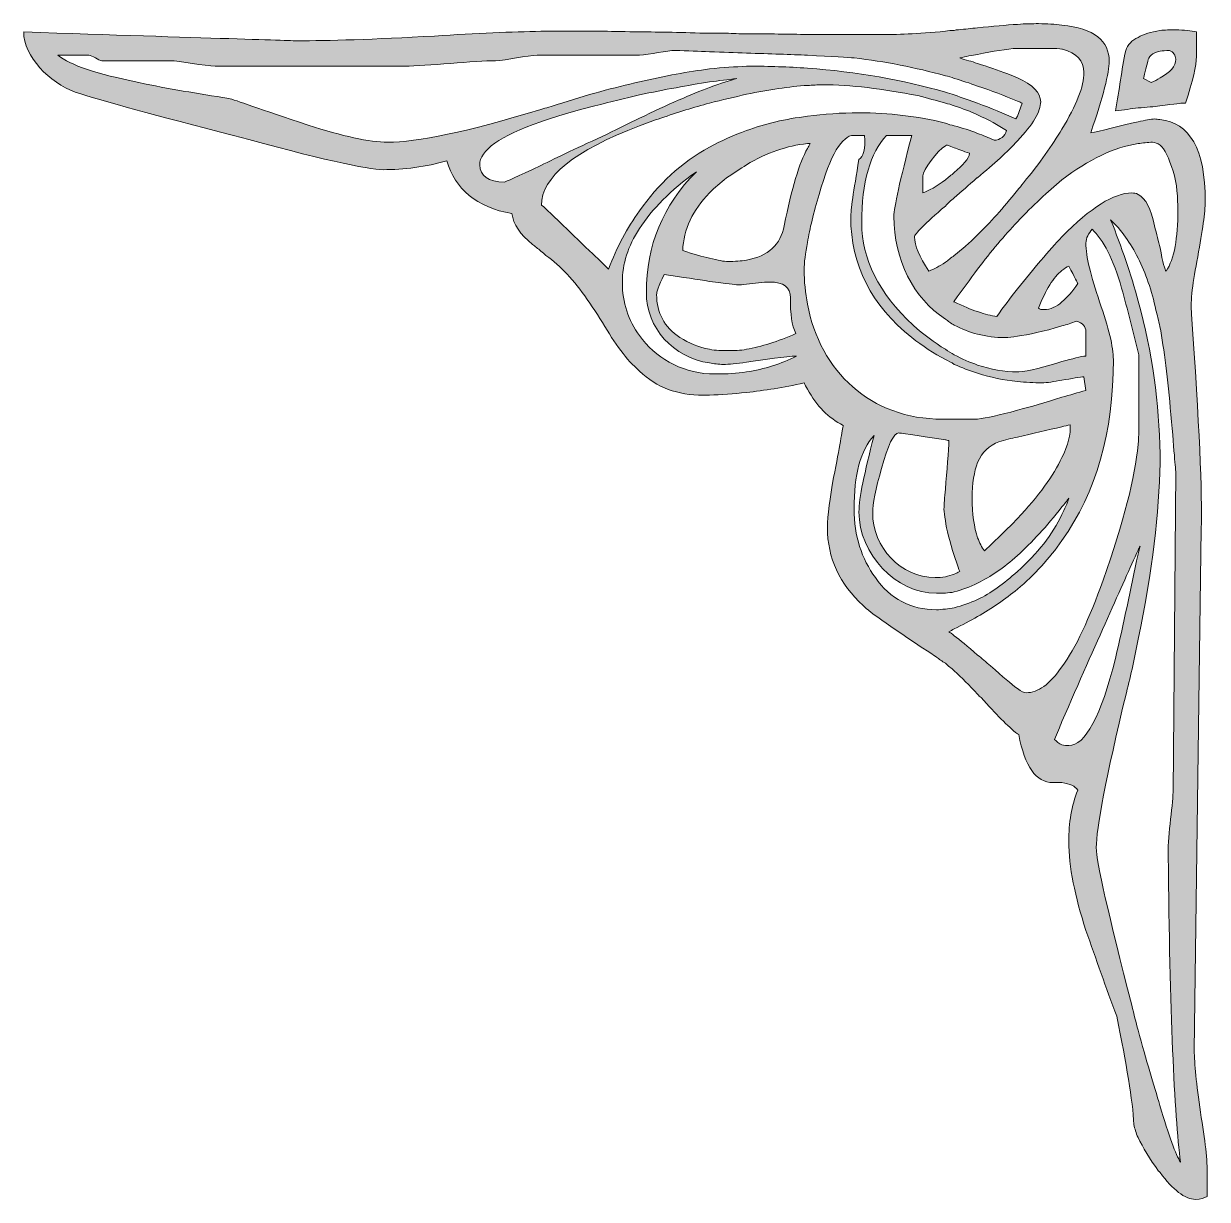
# Model space of a CAD drawing. Header units: inches. Extents: x -155 to 750, y -29 to 870.
import ezdxf

# ---------------------------------------------------------------- set-up
doc = ezdxf.new("R2010")
doc.units = ezdxf.units.IN
doc.header["$MEASUREMENT"] = 0
doc.layers.add('图层 1', color=7, linetype='Continuous')

# ---------------------------------------------------------------- blocks, each defined once
blk = doc.blocks.new('block 2')
at = {"layer": '图层 1', "true_color": 0xffffff}
h = blk.add_hatch(color=7, dxfattribs=at)
h.dxf.hatch_style = 2
edge = h.paths.add_edge_path()
edge.add_spline(control_points=[(744.6, 37.61), (741.45, 59.1), (739.89, 75.35), (739.89, 84.78), (739.89, 84.78), (745.13, 483.66), (745.13, 483.66), (746.17, 509.87), (743.56, 564.39), (737.79, 647.73), (736.75, 658.21), (738.84, 672.36), (742.51, 691.75), (746.17, 711.67), (748.28, 725.82), (748.28, 734.21), (748.28, 774.05), (736.21, 794.49), (713.67, 796.59), (712.1, 796.59), (711.06, 797.11), (709.48, 797.11), (706.86, 797.11), (702.14, 796.06), (696.91, 795.01), (683.8, 792.39), (667.02, 787.15), (660.74, 786.62), (670.18, 813.88), (674.89, 832.75), (674.89, 841.14), (674.89, 856.86), (663.36, 866.3), (638.73, 868.92), (633.48, 869.44), (627.2, 869.97), (620.91, 869.97), (616.19, 869.97), (610.95, 869.97), (604.65, 869.44), (596.27, 868.92), (585.78, 867.87), (574.26, 866.82), (569.55, 866.3), (564.82, 865.78), (559.57, 865.25), (558.53, 865.25), (557.48, 865.25), (556.42, 864.72), (554.34, 864.72), (551.72, 864.72), (549.61, 864.2), (528.12, 862.11), (511.88, 861.58), (499.83, 861.58), (485.15, 861.58), (466.8, 861.58), (444.26, 861.58), (430.12, 862.11), (414.39, 862.11), (397.61, 862.11), (392.37, 862.11), (387.12, 862.63), (381.88, 862.63), (377.7, 862.63), (373.5, 862.63), (369.31, 862.63), (349.39, 863.15), (331.05, 863.67), (315.85, 863.67), (295.4, 864.2), (279.15, 864.2), (266.05, 864.2), (258.71, 864.2), (249.81, 864.2), (240.36, 864.2), (218.87, 863.67), (191.62, 862.63), (159.12, 860.53), (112.47, 857.91), (77.35, 856.86), (54.28, 856.86), (54.28, 856.86), (-15.43, 858.96), (-154.85, 863.67), (-154.85, 844.8), (-134.93, 824.89), (-115.53, 817.55), (-94.04, 810.74), (-53.69, 799.73), (5.54, 784.53), (70, 766.71), (108.28, 758.32), (119.81, 758.32), (135.53, 758.32), (152.83, 760.42), (168.56, 765.14), (174.85, 743.64), (191.09, 729.49), (218.35, 724.77), (219.39, 716.39), (224.64, 709.05), (234.08, 701.19), (236.17, 699.61), (238.27, 698.04), (240.36, 695.95), (245.61, 691.75), (251.36, 687.56), (256.62, 682.32), (267.1, 672.36), (277.06, 658.21), (287.54, 641.44), (296.97, 625.19), (305.88, 613.13), (315.85, 604.21), (329.46, 591.64), (344.67, 585.88), (364.58, 585.88), (366.17, 585.88), (367.73, 585.88), (369.31, 585.88), (378.22, 586.4), (387.64, 586.92), (397.6, 587.97), (411.24, 589.54), (425.92, 591.64), (441.65, 595.31), (442.17, 593.73), (443.21, 592.16), (444.26, 590.59), (451.08, 577.49), (460.5, 568.57), (471.52, 562.81), (470.99, 559.66), (468.9, 546.56), (464.17, 522.97), (461.56, 507.25), (459.45, 494.15), (459.45, 484.71), (459.45, 461.12), (468.9, 441.73), (486.71, 424.96), (491.43, 420.24), (510.3, 407.13), (542.8, 385.64), (544.89, 384.07), (547, 382.5), (549.61, 380.93), (551.72, 378.83), (554.34, 377.26), (556.42, 375.16), (562.2, 369.92), (567.95, 364.15), (574.26, 357.34), (575.3, 356.29), (575.82, 355.25), (576.87, 354.72), (588.4, 342.14), (597.31, 332.71), (604.65, 326.94), (605.18, 326.94), (605.18, 326.41), (605.7, 326.41), (610.42, 301.78), (618.81, 289.72), (631.9, 289.72), (634.54, 289.72), (637.15, 289.72), (638.73, 289.72), (645.02, 288.68), (648.67, 287.1), (650.79, 283.96), (646.07, 271.9), (643.97, 258.8), (643.97, 244.65), (643.97, 225.25), (648.67, 202.71), (657.06, 176.51), (664.93, 155.01), (672.27, 132.48), (680.66, 110.98), (687.99, 74.29), (692.72, 47.04), (693.76, 28.17), (694.29, 25.02), (695.33, 21.89), (696.91, 18.21), (700.57, 10.87), (705.82, 1.96), (712.62, -7.47), (712.62, -7.47), (713.15, -8), (713.68, -8.52), (723.64, -21.62), (732.54, -28.97), (740.93, -28.97), (744.6, -28.97), (747.22, -27.91), (749.85, -26.87), (749.85, -26.87), (749.85, -10.09), (749.85, -10.09), (749.85, 0.39), (748.28, 16.12), (744.6, 37.61)], knot_values=[0, 0, 0, 0, 1, 1, 1, 2, 2, 2, 3, 3, 3, 4, 4, 4, 5, 5, 5, 6, 6, 6, 7, 7, 7, 8, 8, 8, 9, 9, 9, 10, 10, 10, 11, 11, 11, 12, 12, 12, 13, 13, 13, 14, 14, 14, 15, 15, 15, 16, 16, 16, 17, 17, 17, 18, 18, 18, 19, 19, 19, 20, 20, 20, 21, 21, 21, 22, 22, 22, 23, 23, 23, 24, 24, 24, 25, 25, 25, 26, 26, 26, 27, 27, 27, 28, 28, 28, 29, 29, 29, 30, 30, 30, 31, 31, 31, 32, 32, 32, 33, 33, 33, 34, 34, 34, 35, 35, 35, 36, 36, 36, 37, 37, 37, 38, 38, 38, 39, 39, 39, 40, 40, 40, 41, 41, 41, 42, 42, 42, 43, 43, 43, 44, 44, 44, 45, 45, 45, 46, 46, 46, 47, 47, 47, 48, 48, 48, 49, 49, 49, 50, 50, 50, 51, 51, 51, 52, 52, 52, 53, 53, 53, 54, 54, 54, 55, 55, 55, 56, 56, 56, 57, 57, 57, 58, 58, 58, 59, 59, 59, 60, 60, 60, 61, 61, 61, 62, 62, 62, 63, 63, 63, 64, 64, 64, 65, 65, 65, 66, 66, 66, 67, 67, 67, 68, 68, 68, 68], degree=3, periodic=1)
edge = h.paths.add_edge_path()
edge.add_spline(control_points=[(696.91, 778.24), (700.57, 778.76), (704.25, 779.29), (707.92, 779.29), (710.01, 779.29), (711.58, 778.24), (713.68, 777.19), (717.34, 774.05), (720.5, 767.23), (723.64, 757.27), (726.78, 747.32), (727.31, 736.83), (727.31, 727.39), (727.31, 705.91), (724.69, 690.18), (718.39, 680.75), (717.34, 681.27), (715.78, 687.56), (713.68, 698.57), (712.62, 703.28), (711.06, 709.05), (709.49, 715.34), (706.86, 728.44), (702.67, 736.31), (696.91, 739.46), (695.33, 740.5), (693.76, 740.5), (692.19, 740.5), (678.55, 740.5), (660.74, 729.49), (638.73, 706.95), (628.77, 696.47), (617.23, 682.85), (604.65, 667.12), (599.42, 660.3), (594.16, 653.49), (588.94, 646.15), (584.73, 646.68), (580.02, 647.72), (574.26, 649.82), (569.01, 651.39), (563.25, 654.01), (556.42, 657.16), (556.42, 657.16), (556.42, 657.16), (555.9, 657.16), (556.42, 657.68), (556.42, 657.68), (556.42, 657.68), (562.73, 666.59), (568.5, 674.45), (574.26, 682.32), (584.73, 695.95), (594.7, 708), (604.65, 718.48), (616.71, 731.07), (627.73, 741.55), (638.73, 750.45), (659.17, 766.18), (678.55, 775.61), (696.91, 778.24)], knot_values=[0, 0, 0, 0, 1, 1, 1, 2, 2, 2, 3, 3, 3, 4, 4, 4, 5, 5, 5, 6, 6, 6, 7, 7, 7, 8, 8, 8, 9, 9, 9, 10, 10, 10, 11, 11, 11, 12, 12, 12, 13, 13, 13, 14, 14, 14, 15, 15, 15, 16, 16, 16, 17, 17, 17, 18, 18, 18, 19, 19, 19, 20, 20, 20, 20], degree=3, periodic=1)
edge = h.paths.add_edge_path()
edge.add_spline(control_points=[(549.61, 644.06), (551.72, 642.48), (553.81, 640.91), (556.42, 639.34), (562.2, 636.72), (567.95, 634.1), (574.26, 632.53), (581.08, 630.95), (587.88, 629.91), (595.21, 629.91), (597.84, 629.91), (600.98, 630.43), (604.65, 630.95), (613.04, 632), (624.57, 634.62), (638.73, 638.81), (642.39, 639.86), (646.07, 640.91), (649.74, 642.48), (654.45, 641.44), (657.06, 638.29), (657.06, 634.62), (657.06, 634.62), (657.06, 615.75), (657.06, 615.75), (653.4, 615.75), (646.59, 613.65), (638.73, 611.56), (626.68, 607.89), (612.51, 603.7), (605.7, 603.7), (605.18, 603.7), (605.18, 603.7), (604.65, 603.7), (594.69, 603.7), (584.21, 605.79), (574.26, 608.94), (568.5, 611.03), (562.2, 613.66), (556.42, 616.8), (554.34, 618.37), (551.72, 619.42), (549.61, 620.99), (541.23, 626.23), (533.37, 632), (524.98, 639.34), (498.77, 663.97), (485.66, 690.18), (485.66, 717.44), (485.66, 748.89), (492.48, 771.43), (504.53, 784.53), (504.53, 784.53), (523.94, 784.53), (523.94, 784.53), (515.02, 749.93), (510.3, 729.49), (510.3, 722.68), (510.3, 689.13), (524.98, 660.3), (549.61, 644.06)], knot_values=[0, 0, 0, 0, 1, 1, 1, 2, 2, 2, 3, 3, 3, 4, 4, 4, 5, 5, 5, 6, 6, 6, 7, 7, 7, 8, 8, 8, 9, 9, 9, 10, 10, 10, 11, 11, 11, 12, 12, 12, 13, 13, 13, 14, 14, 14, 15, 15, 15, 16, 16, 16, 17, 17, 17, 18, 18, 18, 19, 19, 19, 20, 20, 20, 20], degree=3, periodic=1)
edge = h.paths.add_edge_path()
edge.add_spline(control_points=[(620.91, 652.44), (626.14, 666.59), (632.44, 676.03), (638.73, 681.27), (640.82, 682.85), (642.39, 683.89), (643.97, 684.42), (648.67, 676.03), (650.79, 671.32), (650.79, 671.32), (646.58, 665.02), (642.92, 660.82), (638.73, 657.16), (634.54, 653.49), (629.81, 651.39), (625.08, 651.39), (623.53, 651.39), (621.42, 651.39), (620.91, 652.44)], knot_values=[0, 0, 0, 0, 1, 1, 1, 2, 2, 2, 3, 3, 3, 4, 4, 4, 5, 5, 5, 6, 6, 6, 6], degree=3, periodic=1)
edge = h.paths.add_edge_path()
edge.add_spline(control_points=[(574.26, 846.38), (586.31, 849), (596.27, 850.57), (604.65, 851.1), (607.27, 851.1), (609.38, 851.1), (611.46, 851.1), (625.62, 851.1), (635.05, 851.1), (638.73, 850.57), (639.26, 850.57), (639.26, 850.57), (639.26, 850.57), (649.74, 847.43), (655.5, 841.66), (655.5, 832.75), (655.5, 821.75), (649.74, 807.59), (638.73, 789.25), (631.39, 777.19), (621.95, 763.56), (609.38, 748.37), (607.79, 746.27), (606.22, 744.17), (604.65, 742.6), (593.65, 728.97), (583.68, 717.44), (574.26, 708.53), (567.95, 702.24), (562.2, 697), (556.42, 692.8), (553.81, 690.7), (551.72, 689.13), (549.61, 687.56), (544.89, 684.42), (541.23, 682.32), (537.03, 680.75), (529.7, 691.75), (526.03, 700.14), (526.03, 706.95), (526.03, 709.05), (533.89, 716.91), (549.61, 730.54), (551.72, 732.64), (553.81, 734.73), (556.42, 736.83), (561.67, 741.55), (567.43, 746.27), (573.73, 752.03), (574.26, 752.03), (574.26, 752.03), (574.26, 752.03), (586.83, 763.04), (597.31, 771.95), (604.65, 780.34), (616.71, 792.91), (622.47, 802.87), (622.47, 810.21), (622.47, 817.03), (616.71, 823.32), (604.65, 828.56), (602.55, 829.61), (599.93, 830.65), (597.31, 831.7), (589.44, 834.32), (582.12, 836.95), (574.25, 839.56), (569.54, 841.14), (565.34, 842.18), (560.62, 843.76), (565.34, 844.8), (570.06, 845.85), (574.26, 846.38)], knot_values=[0, 0, 0, 0, 1, 1, 1, 2, 2, 2, 3, 3, 3, 4, 4, 4, 5, 5, 5, 6, 6, 6, 7, 7, 7, 8, 8, 8, 9, 9, 9, 10, 10, 10, 11, 11, 11, 12, 12, 12, 13, 13, 13, 14, 14, 14, 15, 15, 15, 16, 16, 16, 17, 17, 17, 18, 18, 18, 19, 19, 19, 20, 20, 20, 21, 21, 21, 22, 22, 22, 23, 23, 23, 24, 24, 24, 24], degree=3, periodic=1)
edge = h.paths.add_edge_path()
edge.add_spline(control_points=[(532.32, 740.5), (532.32, 740.5), (532.32, 753.6), (532.32, 753.6), (532.32, 757.79), (543.85, 773), (549.61, 776.67), (550.14, 777.19), (550.66, 777.19), (551.19, 777.19), (550.66, 777.19), (552.24, 776.67), (556.42, 775.09), (559.06, 774.05), (563.25, 772.47), (567.95, 770.9), (567.95, 766.71), (562.72, 761.47), (556.42, 756.22), (554.34, 754.13), (551.72, 752.56), (549.61, 750.45), (543.33, 745.74), (536.51, 742.07), (532.32, 740.5)], knot_values=[0, 0, 0, 0, 1, 1, 1, 2, 2, 2, 3, 3, 3, 4, 4, 4, 5, 5, 5, 6, 6, 6, 7, 7, 7, 8, 8, 8, 8], degree=3, periodic=1)
edge = h.paths.add_edge_path()
edge.add_spline(control_points=[(123.48, 779.29), (109.32, 779.29), (88.89, 784.01), (62.67, 792.39), (25.99, 804.45), (6.6, 811.79), (1.87, 812.83), (-21.71, 816.5), (-44.26, 820.17), (-66.79, 824.89), (-98.78, 831.7), (-119.21, 838), (-128.65, 845.85), (-128.65, 845.85), (-105.05, 845.85), (-105.05, 845.85), (-102.43, 845.85), (-97.72, 841.66), (-95.1, 841.66), (-95.1, 841.66), (-43.2, 841.66), (-43.2, 841.66), (-35.87, 841.66), (-15.94, 837.47), (-8.61, 837.47), (-8.61, 837.47), (136.58, 837.47), (136.58, 837.47), (151.78, 837.47), (191.09, 841.66), (205.77, 841.66), (213.63, 841.66), (230.41, 845.85), (237.74, 845.85), (237.74, 845.85), (240.36, 845.85), (240.36, 845.85), (240.36, 845.85), (313.75, 845.85), (313.75, 845.85), (314.27, 845.85), (314.8, 845.85), (315.85, 845.85), (323.19, 846.38), (337.34, 849.53), (343.1, 849.53), (352.54, 849), (361.45, 849), (369.31, 848.48), (379.8, 847.95), (388.71, 847.95), (397.61, 847.42), (415.95, 846.9), (431.68, 846.38), (444.26, 845.85), (463.65, 844.8), (475.18, 844.28), (479.9, 843.76), (503.49, 841.14), (526.56, 836.42), (549.61, 830.13), (551.72, 829.61), (554.34, 829.09), (556.42, 828.03), (562.2, 826.47), (568.5, 824.36), (574.26, 822.27), (584.74, 818.6), (594.7, 814.93), (604.65, 810.74), (606.22, 810.21), (607.28, 809.69), (608.33, 809.16), (608.33, 809.16), (604.65, 799.2), (604.65, 799.2), (604.65, 799.2), (603.61, 797.11), (603.61, 797.11), (594.16, 801.3), (584.21, 805.49), (574.26, 809.16), (568.5, 811.26), (562.73, 813.36), (556.42, 815.46), (554.34, 815.98), (551.72, 817.02), (549.61, 817.55), (517.12, 826.99), (482, 833.28), (444.26, 835.9), (429.58, 836.95), (414.91, 837.47), (399.71, 837.47), (398.65, 837.47), (398.13, 837.47), (397.6, 837.47), (389.23, 836.95), (379.79, 836.42), (369.31, 835.37), (353.58, 833.28), (335.24, 830.13), (315.85, 825.41), (296.45, 821.22), (275.48, 815.46), (252.94, 808.12), (248.75, 806.54), (244.56, 805.49), (240.36, 804.45), (184.28, 787.15), (145.49, 779.29), (123.48, 779.29)], knot_values=[0, 0, 0, 0, 1, 1, 1, 2, 2, 2, 3, 3, 3, 4, 4, 4, 5, 5, 5, 6, 6, 6, 7, 7, 7, 8, 8, 8, 9, 9, 9, 10, 10, 10, 11, 11, 11, 12, 12, 12, 13, 13, 13, 14, 14, 14, 15, 15, 15, 16, 16, 16, 17, 17, 17, 18, 18, 18, 19, 19, 19, 20, 20, 20, 21, 21, 21, 22, 22, 22, 23, 23, 23, 24, 24, 24, 25, 25, 25, 26, 26, 26, 27, 27, 27, 28, 28, 28, 29, 29, 29, 30, 30, 30, 31, 31, 31, 32, 32, 32, 33, 33, 33, 34, 34, 34, 35, 35, 35, 36, 36, 36, 37, 37, 37, 37], degree=3, periodic=1)
edge = h.paths.add_edge_path()
edge.add_spline(control_points=[(212.58, 748.89), (200.53, 748.89), (193.71, 753.6), (193.71, 761.99), (193.71, 773), (208.9, 784.01), (240.36, 795.01), (251.9, 799.2), (265.52, 802.87), (281.78, 807.07), (293.82, 810.21), (304.84, 812.83), (315.85, 815.46), (335.24, 819.65), (353.05, 822.79), (369.31, 825.41), (376.65, 826.47), (383.46, 826.99), (390.27, 828.04), (385.03, 826.47), (378.22, 824.37), (369.31, 821.22), (355.68, 815.98), (337.33, 808.12), (315.85, 797.63), (307.98, 793.96), (300.13, 789.78), (291.21, 785.58), (269.72, 775.61), (252.94, 767.76), (240.36, 761.47), (222.55, 753.08), (213.11, 748.89), (212.58, 748.89)], knot_values=[0, 0, 0, 0, 1, 1, 1, 2, 2, 2, 3, 3, 3, 4, 4, 4, 5, 5, 5, 6, 6, 6, 7, 7, 7, 8, 8, 8, 9, 9, 9, 10, 10, 10, 11, 11, 11, 11], degree=3, periodic=1)
edge = h.paths.add_edge_path()
edge.add_spline(control_points=[(240.89, 731.07), (240.89, 752.56), (266.05, 773), (315.85, 791.87), (321.08, 793.96), (326.86, 796.06), (332.09, 797.63), (345.2, 802.35), (357.78, 806.02), (369.31, 809.16), (379.26, 811.79), (388.71, 813.88), (397.61, 815.98), (414.91, 819.64), (430.12, 821.75), (444.26, 822.79), (447.92, 822.79), (452.12, 823.32), (455.79, 823.32), (477.29, 823.32), (501.39, 820.17), (528.65, 814.93), (535.99, 812.83), (542.8, 811.26), (549.61, 809.16), (551.72, 808.64), (554.34, 808.12), (556.42, 807.07), (562.72, 804.97), (569.01, 802.87), (574.26, 800.25), (582.63, 796.58), (589.98, 792.39), (596.27, 788.2), (595.21, 784.01), (591.54, 780.86), (586.83, 780.86), (582.63, 782.96), (578.44, 784.53), (574.26, 786.1), (568.49, 788.2), (562.72, 790.3), (556.42, 791.86), (554.34, 792.39), (551.72, 792.91), (549.61, 793.96), (528.12, 799.2), (506.64, 801.83), (483.57, 801.83), (469.95, 801.83), (456.84, 800.77), (444.26, 799.2), (427.48, 797.11), (411.76, 793.44), (397.61, 788.2), (387.65, 784.53), (378.22, 780.33), (369.31, 775.61), (347.81, 763.56), (329.99, 747.32), (315.85, 726.87), (306.4, 713.77), (298.54, 699.09), (292.26, 682.32), (257.66, 715.34), (240.89, 732.11), (240.89, 731.07)], knot_values=[0, 0, 0, 0, 1, 1, 1, 2, 2, 2, 3, 3, 3, 4, 4, 4, 5, 5, 5, 6, 6, 6, 7, 7, 7, 8, 8, 8, 9, 9, 9, 10, 10, 10, 11, 11, 11, 12, 12, 12, 13, 13, 13, 14, 14, 14, 15, 15, 15, 16, 16, 16, 17, 17, 17, 18, 18, 18, 19, 19, 19, 20, 20, 20, 21, 21, 21, 22, 22, 22, 22], degree=3, periodic=1)
edge = h.paths.add_edge_path()
edge.add_spline(control_points=[(397.61, 603.69), (390.27, 602.65), (382.93, 602.12), (375.06, 602.12), (372.98, 602.12), (371.39, 602.12), (369.31, 602.12), (346.77, 603.69), (327.9, 614.7), (315.85, 631.48), (307.46, 643), (302.74, 656.63), (302.74, 672.36), (302.74, 685.98), (306.94, 700.15), (315.85, 713.24), (325.29, 727.92), (339.43, 742.6), (359.35, 756.75), (333.66, 731.07), (321.08, 700.15), (321.08, 664.5), (321.08, 637.24), (341.52, 614.7), (369.31, 610.52), (372.98, 609.98), (376.12, 609.46), (379.79, 609.46), (383.98, 609.46), (390.27, 609.98), (397.6, 611.03), (411.24, 613.13), (428.02, 615.75), (435.88, 615.75), (424.35, 609.98), (411.24, 605.79), (397.61, 603.69)], knot_values=[0, 0, 0, 0, 1, 1, 1, 2, 2, 2, 3, 3, 3, 4, 4, 4, 5, 5, 5, 6, 6, 6, 7, 7, 7, 8, 8, 8, 9, 9, 9, 10, 10, 10, 11, 11, 11, 12, 12, 12, 12], degree=3, periodic=1)
edge = h.paths.add_edge_path()
edge.add_spline(control_points=[(334.71, 678.12), (348.87, 676.03), (360.4, 674.45), (369.31, 672.89), (382.41, 671.32), (389.23, 670.26), (390.79, 670.26), (392.37, 670.26), (394.99, 670.26), (397.61, 670.79), (403.38, 671.32), (410.72, 672.36), (415.44, 672.36), (425.92, 672.36), (431.16, 668.69), (431.16, 660.3), (431.16, 647.72), (432.21, 639.34), (435.35, 633.05), (421.2, 626.76), (409.14, 623.09), (397.61, 620.99), (392.89, 619.94), (388.18, 619.94), (383.46, 619.94), (378.74, 619.94), (374.02, 619.94), (369.31, 620.99), (361.45, 622.56), (353.58, 625.71), (346.77, 629.91), (334.71, 638.29), (328.94, 648.77), (328.94, 662.92), (328.94, 664.5), (329.99, 669.22), (334.71, 678.12)], knot_values=[0, 0, 0, 0, 1, 1, 1, 2, 2, 2, 3, 3, 3, 4, 4, 4, 5, 5, 5, 6, 6, 6, 7, 7, 7, 8, 8, 8, 9, 9, 9, 10, 10, 10, 11, 11, 11, 12, 12, 12, 12], degree=3, periodic=1)
edge = h.paths.add_edge_path()
edge.add_spline(control_points=[(426.44, 715.34), (423.82, 701.19), (414.39, 692.28), (397.61, 689.13), (393.41, 688.61), (388.71, 688.08), (383.46, 688.08), (380.31, 688.08), (376.12, 689.13), (369.31, 690.7), (364.06, 691.75), (357.25, 693.85), (348.87, 696.47), (349.39, 712.72), (356.73, 727.39), (369.31, 740.5), (373.5, 744.69), (377.7, 748.36), (382.41, 752.03), (387.65, 755.7), (392.89, 758.85), (397.61, 761.99), (413.33, 771.42), (428.53, 776.67), (444.26, 778.24), (444.79, 778.24), (445.83, 778.24), (446.36, 778.24), (445.83, 777.19), (444.79, 775.61), (444.26, 774.57), (437.97, 763.56), (432.21, 744.17), (426.44, 715.34)], knot_values=[0, 0, 0, 0, 1, 1, 1, 2, 2, 2, 3, 3, 3, 4, 4, 4, 5, 5, 5, 6, 6, 6, 7, 7, 7, 8, 8, 8, 9, 9, 9, 10, 10, 10, 11, 11, 11, 11], degree=3, periodic=1)
edge = h.paths.add_edge_path()
edge.add_spline(control_points=[(444.26, 655.59), (442.7, 663.97), (441.65, 672.89), (441.65, 681.79), (441.65, 687.04), (442.7, 694.38), (444.26, 702.76), (445.83, 713.24), (448.98, 725.29), (453.18, 739.46), (461.56, 769.85), (470.99, 784.53), (479.38, 784.53), (479.38, 784.53), (487.77, 784.53), (487.77, 784.53), (488.82, 774.57), (486.71, 767.76), (483.57, 766.18), (479.38, 741.55), (477.29, 726.87), (477.29, 722.16), (477.29, 685.46), (493, 654.54), (523.94, 629.91), (532.32, 623.61), (540.71, 617.85), (549.61, 613.13), (551.72, 612.08), (554.34, 611.03), (556.42, 609.46), (562.2, 606.84), (567.95, 604.75), (574.26, 602.65), (584.21, 599.5), (594.16, 597.41), (604.65, 596.35), (610.95, 595.83), (617.23, 595.31), (623.53, 595.31), (627.2, 595.31), (632.95, 596.35), (638.73, 597.41), (646.07, 598.45), (652.88, 600.03), (655.5, 600.03), (655.5, 600.03), (657.06, 589.54), (657.06, 589.54), (650.79, 587.97), (644.48, 585.88), (638.73, 584.3), (625.62, 580.11), (614.61, 576.96), (604.65, 574.34), (591.02, 570.67), (581.08, 568.57), (574.26, 567.53), (572.15, 567.53), (570.59, 567.53), (569.01, 567.53), (569.01, 567.53), (556.42, 567.53), (556.42, 567.53), (556.42, 567.53), (549.61, 567.53), (549.61, 567.53), (549.61, 567.53), (547.52, 567.53), (547.52, 567.53), (492.48, 567.53), (453.7, 604.21), (444.26, 655.59)], knot_values=[0, 0, 0, 0, 1, 1, 1, 2, 2, 2, 3, 3, 3, 4, 4, 4, 5, 5, 5, 6, 6, 6, 7, 7, 7, 8, 8, 8, 9, 9, 9, 10, 10, 10, 11, 11, 11, 12, 12, 12, 13, 13, 13, 14, 14, 14, 15, 15, 15, 16, 16, 16, 17, 17, 17, 18, 18, 18, 19, 19, 19, 20, 20, 20, 21, 21, 21, 22, 22, 22, 23, 23, 23, 24, 24, 24, 24], degree=3, periodic=1)
edge = h.paths.add_edge_path()
edge.add_spline(control_points=[(645.02, 563.34), (645.54, 556), (643.43, 547.61), (638.73, 538.18), (632.44, 524.55), (620.91, 508.82), (604.65, 491.53), (597.31, 483.66), (588.94, 475.8), (579.48, 466.89), (577.4, 469.51), (575.82, 473.18), (574.26, 476.85), (571.63, 484.71), (570.06, 495.19), (570.06, 507.25), (570.06, 518.26), (571.63, 527.69), (574.26, 534.51), (577.91, 542.37), (583.16, 547.61), (590.5, 550.23), (595.21, 551.81), (599.93, 552.85), (604.65, 553.9), (616.19, 556.52), (627.73, 559.14), (638.73, 561.76), (640.82, 562.29), (642.92, 562.81), (645.02, 563.34)], knot_values=[0, 0, 0, 0, 1, 1, 1, 2, 2, 2, 3, 3, 3, 4, 4, 4, 5, 5, 5, 6, 6, 6, 7, 7, 7, 8, 8, 8, 9, 9, 9, 10, 10, 10, 10], degree=3, periodic=1)
edge = h.paths.add_edge_path()
edge.add_spline(control_points=[(549.61, 489.96), (550.66, 483.14), (552.76, 474.23), (556.42, 463.22), (557.48, 459.55), (559.06, 455.36), (560.62, 451.17), (559.06, 450.65), (558.02, 449.59), (556.42, 449.07), (554.34, 448.55), (551.72, 447.5), (549.61, 446.97), (547, 446.45), (544.37, 446.45), (541.75, 446.45), (515.54, 446.45), (494.06, 469.51), (494.06, 496.25), (494.06, 502.53), (496.15, 514.06), (500.88, 529.79), (505.59, 547.61), (510.3, 557.05), (513.97, 557.05), (513.97, 557.05), (526.03, 555.47), (549.61, 551.81), (550.14, 551.81), (551.2, 551.28), (552.24, 551.28), (552.24, 543.95), (550.66, 527.69), (549.61, 514.06), (549.09, 507.78), (548.56, 502.53), (548.56, 498.87), (548.56, 496.25), (549.09, 493.62), (549.61, 489.96)], knot_values=[0, 0, 0, 0, 1, 1, 1, 2, 2, 2, 3, 3, 3, 4, 4, 4, 5, 5, 5, 6, 6, 6, 7, 7, 7, 8, 8, 8, 9, 9, 9, 10, 10, 10, 11, 11, 11, 12, 12, 12, 13, 13, 13, 13], degree=3, periodic=1)
edge = h.paths.add_edge_path()
edge.add_spline(control_points=[(542.81, 421.81), (523.41, 421.81), (507.16, 430.2), (496.15, 446.45), (485.66, 460.6), (479.9, 478.42), (479.9, 498.87), (479.9, 525.07), (484.62, 543.95), (495.11, 554.95), (487.77, 526.12), (483.57, 507.25), (483.57, 496.77), (483.57, 464.27), (511.88, 434.39), (542.81, 434.39), (544.89, 434.39), (547, 434.39), (549.61, 434.39), (551.72, 434.92), (554.34, 434.92), (556.42, 435.44), (562.2, 437.02), (568.5, 439.11), (574.26, 442.25), (584.21, 446.97), (594.16, 453.78), (604.65, 463.22), (615.67, 473.18), (627.2, 485.76), (638.73, 500.44), (640.82, 502.53), (642.39, 505.15), (643.97, 507.25), (642.92, 503.05), (640.82, 498.86), (638.73, 494.67), (631.39, 479.47), (620.37, 464.8), (604.65, 451.17), (594.16, 441.73), (584.21, 434.39), (574.26, 429.68), (568.5, 427.05), (562.2, 424.96), (556.42, 423.39), (554.34, 422.86), (551.72, 422.34), (549.61, 422.34), (547, 422.34), (544.89, 421.81), (542.81, 421.81)], knot_values=[0, 0, 0, 0, 1, 1, 1, 2, 2, 2, 3, 3, 3, 4, 4, 4, 5, 5, 5, 6, 6, 6, 7, 7, 7, 8, 8, 8, 9, 9, 9, 10, 10, 10, 11, 11, 11, 12, 12, 12, 13, 13, 13, 14, 14, 14, 15, 15, 15, 16, 16, 16, 17, 17, 17, 17], degree=3, periodic=1)
edge = h.paths.add_edge_path()
edge.add_spline(control_points=[(611.46, 358.39), (609.89, 358.39), (607.8, 359.44), (604.65, 361.54), (599.93, 365.2), (593.65, 370.45), (584.21, 378.83), (580.54, 381.98), (577.4, 384.6), (574.26, 387.22), (566.38, 394.03), (560.62, 398.75), (556.42, 401.89), (554.86, 403.47), (553.29, 404.52), (552.24, 405.04), (553.81, 405.56), (554.86, 406.61), (556.42, 407.14), (562.73, 410.28), (568.5, 413.43), (574.26, 416.57), (585.26, 422.86), (595.74, 430.2), (604.65, 437.54), (617.75, 448.55), (629.29, 461.12), (638.73, 474.75), (664.93, 511.44), (678.03, 557.57), (678.03, 613.13), (678.03, 622.57), (674.37, 637.76), (667.55, 657.16), (660.74, 677.08), (657.07, 691.75), (657.07, 702.24), (657.07, 705.91), (659.17, 709.58), (661.79, 712.72), (670.18, 704.86), (678.03, 690.18), (684.32, 667.64), (689.04, 651.4), (692.72, 635.14), (696.91, 618.9), (697.43, 617.85), (697.43, 617.32), (697.43, 616.8), (697.43, 616.8), (697.43, 558.62), (697.43, 558.62), (697.43, 555.47), (697.43, 551.81), (696.91, 548.13), (694.81, 523.5), (685.9, 489.43), (670.18, 444.35), (659.69, 415), (649.21, 392.46), (638.73, 378.31), (629.29, 364.68), (620.37, 358.39), (611.46, 358.39)], knot_values=[0, 0, 0, 0, 1, 1, 1, 2, 2, 2, 3, 3, 3, 4, 4, 4, 5, 5, 5, 6, 6, 6, 7, 7, 7, 8, 8, 8, 9, 9, 9, 10, 10, 10, 11, 11, 11, 12, 12, 12, 13, 13, 13, 14, 14, 14, 15, 15, 15, 16, 16, 16, 17, 17, 17, 18, 18, 18, 19, 19, 19, 20, 20, 20, 21, 21, 21, 21], degree=3, periodic=1)
edge = h.paths.add_edge_path()
edge.add_spline(control_points=[(643.97, 318.03), (642.39, 318.03), (640.3, 318.03), (638.73, 318.55), (636.62, 319.6), (634.54, 321.17), (632.95, 322.75), (635.05, 327.46), (637.15, 332.18), (638.73, 336.38), (665.46, 397.7), (685.38, 441.73), (696.91, 467.41), (697.43, 468.46), (697.96, 469.51), (698.48, 470.56), (697.96, 468.46), (697.43, 466.36), (696.91, 464.27), (691.14, 437.54), (685.9, 411.32), (679.61, 384.6), (668.6, 340.57), (656.55, 318.03), (643.97, 318.03)], knot_values=[0, 0, 0, 0, 1, 1, 1, 2, 2, 2, 3, 3, 3, 4, 4, 4, 5, 5, 5, 6, 6, 6, 7, 7, 7, 8, 8, 8, 8], degree=3, periodic=1)
edge = h.paths.add_edge_path()
edge.add_spline(control_points=[(713.67, 42.85), (708.96, 58.05), (703.2, 77.44), (696.91, 100.5), (695.33, 106.27), (693.76, 112.56), (692.19, 119.37), (674.37, 188.56), (664.93, 228.92), (664.93, 239.93), (664.93, 254.08), (672.27, 293.4), (687.99, 358.39), (691.66, 372.54), (694.28, 385.64), (696.91, 399.27), (707.92, 451.69), (713.14, 496.77), (713.68, 533.98), (713.68, 533.98), (713.68, 537.13), (713.68, 537.13), (713.68, 537.13), (713.68, 540.8), (713.68, 540.8), (713.14, 579.58), (707.92, 618.37), (696.91, 657.69), (691.66, 678.65), (684.32, 699.09), (675.94, 720.06), (684.32, 712.2), (691.14, 702.23), (696.91, 690.7), (702.67, 679.17), (707.38, 666.07), (710.52, 650.87), (711.58, 647.2), (712.62, 643), (713.67, 638.29), (716.82, 620.99), (719.45, 598.45), (722.06, 571.19), (724.68, 540.28), (725.73, 526.12), (725.73, 527.69), (725.73, 527.69), (723.64, 282.39), (723.64, 282.39), (723.64, 271.9), (718.92, 244.65), (719.97, 233.64), (721.02, 113.61), (724.68, 36.04), (729.4, -0.66), (725.74, 5.11), (720.5, 19.26), (713.67, 42.85)], knot_values=[0, 0, 0, 0, 1, 1, 1, 2, 2, 2, 3, 3, 3, 4, 4, 4, 5, 5, 5, 6, 6, 6, 7, 7, 7, 8, 8, 8, 9, 9, 9, 10, 10, 10, 11, 11, 11, 12, 12, 12, 13, 13, 13, 14, 14, 14, 15, 15, 15, 16, 16, 16, 17, 17, 17, 18, 18, 18, 19, 19, 19, 19], degree=3, periodic=1)
h = blk.add_hatch(color=7, dxfattribs=at)
h.dxf.hatch_style = 2
edge = h.paths.add_edge_path()
edge.add_spline(control_points=[(713.67, 807.07), (725.2, 808.64), (730.98, 809.16), (730.45, 809.16), (730.45, 809.16), (733.07, 809.16), (733.07, 809.16), (738.84, 825.94), (741.45, 838), (741.45, 844.8), (741.45, 844.8), (741.45, 863.67), (741.45, 863.67), (737.79, 864.2), (732.03, 865.25), (725.73, 865.25), (721.02, 865.25), (717.34, 865.25), (713.67, 864.72), (706.86, 863.67), (701.09, 862.11), (696.91, 859.48), (692.19, 857.38), (689.04, 853.71), (687.47, 849.53), (684.32, 834.32), (682.75, 819.64), (679.61, 803.4), (685.9, 803.92), (691.66, 804.97), (696.91, 805.49), (703.72, 806.02), (708.96, 806.54), (713.67, 807.07)], knot_values=[0, 0, 0, 0, 1, 1, 1, 2, 2, 2, 3, 3, 3, 4, 4, 4, 5, 5, 5, 6, 6, 6, 7, 7, 7, 8, 8, 8, 9, 9, 9, 10, 10, 10, 11, 11, 11, 11], degree=3, periodic=1)
edge = h.paths.add_edge_path()
edge.add_spline(control_points=[(704.25, 841.14), (704.77, 844.8), (707.92, 847.42), (713.68, 849), (715.78, 849), (717.87, 849.53), (721.02, 849.53), (723.64, 848.48), (725.74, 845.85), (725.74, 842.71), (725.74, 837.47), (721.54, 832.75), (713.68, 828.56), (711.58, 826.99), (709.49, 825.94), (706.86, 824.89), (706.86, 824.89), (701.09, 828.03), (701.09, 828.03), (701.09, 828.04), (702.14, 832.75), (704.25, 841.14)], knot_values=[0, 0, 0, 0, 1, 1, 1, 2, 2, 2, 3, 3, 3, 4, 4, 4, 5, 5, 5, 6, 6, 6, 7, 7, 7, 7], degree=3, periodic=1)
at = {"layer": '图层 1', "lineweight": 0}
for points, knots in [([(744.6, 37.61), (741.45, 59.1), (739.89, 75.35), (739.89, 84.78), (739.89, 84.78), (745.13, 483.66), (745.13, 483.66), (746.17, 509.87), (743.56, 564.39), (737.79, 647.73), (736.75, 658.21), (738.84, 672.36), (742.51, 691.75), (746.17, 711.67), (748.28, 725.82), (748.28, 734.21), (748.28, 774.05), (736.21, 794.49), (713.67, 796.59), (712.1, 796.59), (711.06, 797.11), (709.48, 797.11), (706.86, 797.11), (702.14, 796.06), (696.91, 795.01), (683.8, 792.39), (667.02, 787.15), (660.74, 786.62), (670.18, 813.88), (674.89, 832.75), (674.89, 841.14), (674.89, 856.86), (663.36, 866.3), (638.73, 868.92), (633.48, 869.44), (627.2, 869.97), (620.91, 869.97), (616.19, 869.97), (610.95, 869.97), (604.65, 869.44), (596.27, 868.92), (585.78, 867.87), (574.26, 866.82), (569.55, 866.3), (564.82, 865.78), (559.57, 865.25), (558.53, 865.25), (557.48, 865.25), (556.42, 864.72), (554.34, 864.72), (551.72, 864.72), (549.61, 864.2), (528.12, 862.11), (511.88, 861.58), (499.83, 861.58), (485.15, 861.58), (466.8, 861.58), (444.26, 861.58), (430.12, 862.11), (414.39, 862.11), (397.61, 862.11), (392.37, 862.11), (387.12, 862.63), (381.88, 862.63), (377.7, 862.63), (373.5, 862.63), (369.31, 862.63), (349.39, 863.15), (331.05, 863.67), (315.85, 863.67), (295.4, 864.2), (279.15, 864.2), (266.05, 864.2), (258.71, 864.2), (249.81, 864.2), (240.36, 864.2), (218.87, 863.67), (191.62, 862.63), (159.12, 860.53), (112.47, 857.91), (77.35, 856.86), (54.28, 856.86), (54.28, 856.86), (-15.43, 858.96), (-154.85, 863.67), (-154.85, 844.8), (-134.93, 824.89), (-115.53, 817.55), (-94.04, 810.74), (-53.69, 799.73), (5.54, 784.53), (70, 766.71), (108.28, 758.32), (119.81, 758.32), (135.53, 758.32), (152.83, 760.42), (168.56, 765.14), (174.85, 743.64), (191.09, 729.49), (218.35, 724.77), (219.39, 716.39), (224.64, 709.05), (234.08, 701.19), (236.17, 699.61), (238.27, 698.04), (240.36, 695.95), (245.61, 691.75), (251.36, 687.56), (256.62, 682.32), (267.1, 672.36), (277.06, 658.21), (287.54, 641.44), (296.97, 625.19), (305.88, 613.13), (315.85, 604.21), (329.46, 591.64), (344.67, 585.88), (364.58, 585.88), (366.17, 585.88), (367.73, 585.88), (369.31, 585.88), (378.22, 586.4), (387.64, 586.92), (397.6, 587.97), (411.24, 589.54), (425.92, 591.64), (441.65, 595.31), (442.17, 593.73), (443.21, 592.16), (444.26, 590.59), (451.08, 577.49), (460.5, 568.57), (471.52, 562.81), (470.99, 559.66), (468.9, 546.56), (464.17, 522.97), (461.56, 507.25), (459.45, 494.15), (459.45, 484.71), (459.45, 461.12), (468.9, 441.73), (486.71, 424.96), (491.43, 420.24), (510.3, 407.13), (542.8, 385.64), (544.89, 384.07), (547, 382.5), (549.61, 380.93), (551.72, 378.83), (554.34, 377.26), (556.42, 375.16), (562.2, 369.92), (567.95, 364.15), (574.26, 357.34), (575.3, 356.29), (575.82, 355.25), (576.87, 354.72), (588.4, 342.14), (597.31, 332.71), (604.65, 326.94), (605.18, 326.94), (605.18, 326.41), (605.7, 326.41), (610.42, 301.78), (618.81, 289.72), (631.9, 289.72), (634.54, 289.72), (637.15, 289.72), (638.73, 289.72), (645.02, 288.68), (648.67, 287.1), (650.79, 283.96), (646.07, 271.9), (643.97, 258.8), (643.97, 244.65), (643.97, 225.25), (648.67, 202.71), (657.06, 176.51), (664.93, 155.01), (672.27, 132.48), (680.66, 110.98), (687.99, 74.29), (692.72, 47.04), (693.76, 28.17), (694.29, 25.02), (695.33, 21.89), (696.91, 18.21), (700.57, 10.87), (705.82, 1.96), (712.62, -7.47), (712.62, -7.47), (713.15, -8), (713.68, -8.52), (723.64, -21.62), (732.54, -28.97), (740.93, -28.97), (744.6, -28.97), (747.22, -27.91), (749.85, -26.87), (749.85, -26.87), (749.85, -10.09), (749.85, -10.09), (749.85, 0.39), (748.28, 16.12), (744.6, 37.61)], [0, 0, 0, 0, 1, 1, 1, 2, 2, 2, 3, 3, 3, 4, 4, 4, 5, 5, 5, 6, 6, 6, 7, 7, 7, 8, 8, 8, 9, 9, 9, 10, 10, 10, 11, 11, 11, 12, 12, 12, 13, 13, 13, 14, 14, 14, 15, 15, 15, 16, 16, 16, 17, 17, 17, 18, 18, 18, 19, 19, 19, 20, 20, 20, 21, 21, 21, 22, 22, 22, 23, 23, 23, 24, 24, 24, 25, 25, 25, 26, 26, 26, 27, 27, 27, 28, 28, 28, 29, 29, 29, 30, 30, 30, 31, 31, 31, 32, 32, 32, 33, 33, 33, 34, 34, 34, 35, 35, 35, 36, 36, 36, 37, 37, 37, 38, 38, 38, 39, 39, 39, 40, 40, 40, 41, 41, 41, 42, 42, 42, 43, 43, 43, 44, 44, 44, 45, 45, 45, 46, 46, 46, 47, 47, 47, 48, 48, 48, 49, 49, 49, 50, 50, 50, 51, 51, 51, 52, 52, 52, 53, 53, 53, 54, 54, 54, 55, 55, 55, 56, 56, 56, 57, 57, 57, 58, 58, 58, 59, 59, 59, 60, 60, 60, 61, 61, 61, 62, 62, 62, 63, 63, 63, 64, 64, 64, 65, 65, 65, 66, 66, 66, 67, 67, 67, 68, 68, 68, 68]), ([(713.67, 807.07), (725.2, 808.64), (730.98, 809.16), (730.45, 809.16), (730.45, 809.16), (733.07, 809.16), (733.07, 809.16), (738.84, 825.94), (741.45, 838), (741.45, 844.8), (741.45, 844.8), (741.45, 863.67), (741.45, 863.67), (737.79, 864.2), (732.03, 865.25), (725.73, 865.25), (721.02, 865.25), (717.34, 865.25), (713.67, 864.72), (706.86, 863.67), (701.09, 862.11), (696.91, 859.48), (692.19, 857.38), (689.04, 853.71), (687.47, 849.53), (684.32, 834.32), (682.75, 819.64), (679.61, 803.4), (685.9, 803.92), (691.66, 804.97), (696.91, 805.49), (703.72, 806.02), (708.96, 806.54), (713.67, 807.07)], [0, 0, 0, 0, 1, 1, 1, 2, 2, 2, 3, 3, 3, 4, 4, 4, 5, 5, 5, 6, 6, 6, 7, 7, 7, 8, 8, 8, 9, 9, 9, 10, 10, 10, 11, 11, 11, 11]), ([(574.26, 846.38), (586.31, 849), (596.27, 850.57), (604.65, 851.1), (607.27, 851.1), (609.38, 851.1), (611.46, 851.1), (625.62, 851.1), (635.05, 851.1), (638.73, 850.57), (639.26, 850.57), (639.26, 850.57), (639.26, 850.57), (649.74, 847.43), (655.5, 841.66), (655.5, 832.75), (655.5, 821.75), (649.74, 807.59), (638.73, 789.25), (631.39, 777.19), (621.95, 763.56), (609.38, 748.37), (607.79, 746.27), (606.22, 744.17), (604.65, 742.6), (593.65, 728.97), (583.68, 717.44), (574.26, 708.53), (567.95, 702.24), (562.2, 697), (556.42, 692.8), (553.81, 690.7), (551.72, 689.13), (549.61, 687.56), (544.89, 684.42), (541.23, 682.32), (537.03, 680.75), (529.7, 691.75), (526.03, 700.14), (526.03, 706.95), (526.03, 709.05), (533.89, 716.91), (549.61, 730.54), (551.72, 732.64), (553.81, 734.73), (556.42, 736.83), (561.67, 741.55), (567.43, 746.27), (573.73, 752.03), (574.26, 752.03), (574.26, 752.03), (574.26, 752.03), (586.83, 763.04), (597.31, 771.95), (604.65, 780.34), (616.71, 792.91), (622.47, 802.87), (622.47, 810.21), (622.47, 817.03), (616.71, 823.32), (604.65, 828.56), (602.55, 829.61), (599.93, 830.65), (597.31, 831.7), (589.44, 834.32), (582.12, 836.95), (574.25, 839.56), (569.54, 841.14), (565.34, 842.18), (560.62, 843.76), (565.34, 844.8), (570.06, 845.85), (574.26, 846.38)], [0, 0, 0, 0, 1, 1, 1, 2, 2, 2, 3, 3, 3, 4, 4, 4, 5, 5, 5, 6, 6, 6, 7, 7, 7, 8, 8, 8, 9, 9, 9, 10, 10, 10, 11, 11, 11, 12, 12, 12, 13, 13, 13, 14, 14, 14, 15, 15, 15, 16, 16, 16, 17, 17, 17, 18, 18, 18, 19, 19, 19, 20, 20, 20, 21, 21, 21, 22, 22, 22, 23, 23, 23, 24, 24, 24, 24]), ([(123.48, 779.29), (109.32, 779.29), (88.89, 784.01), (62.67, 792.39), (25.99, 804.45), (6.6, 811.79), (1.87, 812.83), (-21.71, 816.5), (-44.26, 820.17), (-66.79, 824.89), (-98.78, 831.7), (-119.21, 838), (-128.65, 845.85), (-128.65, 845.85), (-105.05, 845.85), (-105.05, 845.85), (-102.43, 845.85), (-97.72, 841.66), (-95.1, 841.66), (-95.1, 841.66), (-43.2, 841.66), (-43.2, 841.66), (-35.87, 841.66), (-15.94, 837.47), (-8.61, 837.47), (-8.61, 837.47), (136.58, 837.47), (136.58, 837.47), (151.78, 837.47), (191.09, 841.66), (205.77, 841.66), (213.63, 841.66), (230.41, 845.85), (237.74, 845.85), (237.74, 845.85), (240.36, 845.85), (240.36, 845.85), (240.36, 845.85), (313.75, 845.85), (313.75, 845.85), (314.27, 845.85), (314.8, 845.85), (315.85, 845.85), (323.19, 846.38), (337.34, 849.53), (343.1, 849.53), (352.54, 849), (361.45, 849), (369.31, 848.48), (379.8, 847.95), (388.71, 847.95), (397.61, 847.42), (415.95, 846.9), (431.68, 846.38), (444.26, 845.85), (463.65, 844.8), (475.18, 844.28), (479.9, 843.76), (503.49, 841.14), (526.56, 836.42), (549.61, 830.13), (551.72, 829.61), (554.34, 829.09), (556.42, 828.03), (562.2, 826.47), (568.5, 824.36), (574.26, 822.27), (584.74, 818.6), (594.7, 814.93), (604.65, 810.74), (606.22, 810.21), (607.28, 809.69), (608.33, 809.16), (608.33, 809.16), (604.65, 799.2), (604.65, 799.2), (604.65, 799.2), (603.61, 797.11), (603.61, 797.11), (594.16, 801.3), (584.21, 805.49), (574.26, 809.16), (568.5, 811.26), (562.73, 813.36), (556.42, 815.46), (554.34, 815.98), (551.72, 817.02), (549.61, 817.55), (517.12, 826.99), (482, 833.28), (444.26, 835.9), (429.58, 836.95), (414.91, 837.47), (399.71, 837.47), (398.65, 837.47), (398.13, 837.47), (397.6, 837.47), (389.23, 836.95), (379.79, 836.42), (369.31, 835.37), (353.58, 833.28), (335.24, 830.13), (315.85, 825.41), (296.45, 821.22), (275.48, 815.46), (252.94, 808.12), (248.75, 806.54), (244.56, 805.49), (240.36, 804.45), (184.28, 787.15), (145.49, 779.29), (123.48, 779.29)], [0, 0, 0, 0, 1, 1, 1, 2, 2, 2, 3, 3, 3, 4, 4, 4, 5, 5, 5, 6, 6, 6, 7, 7, 7, 8, 8, 8, 9, 9, 9, 10, 10, 10, 11, 11, 11, 12, 12, 12, 13, 13, 13, 14, 14, 14, 15, 15, 15, 16, 16, 16, 17, 17, 17, 18, 18, 18, 19, 19, 19, 20, 20, 20, 21, 21, 21, 22, 22, 22, 23, 23, 23, 24, 24, 24, 25, 25, 25, 26, 26, 26, 27, 27, 27, 28, 28, 28, 29, 29, 29, 30, 30, 30, 31, 31, 31, 32, 32, 32, 33, 33, 33, 34, 34, 34, 35, 35, 35, 36, 36, 36, 37, 37, 37, 37]), ([(704.25, 841.14), (704.77, 844.8), (707.92, 847.42), (713.68, 849), (715.78, 849), (717.87, 849.53), (721.02, 849.53), (723.64, 848.48), (725.74, 845.85), (725.74, 842.71), (725.74, 837.47), (721.54, 832.75), (713.68, 828.56), (711.58, 826.99), (709.49, 825.94), (706.86, 824.89), (706.86, 824.89), (701.09, 828.03), (701.09, 828.03), (701.09, 828.04), (702.14, 832.75), (704.25, 841.14)], [0, 0, 0, 0, 1, 1, 1, 2, 2, 2, 3, 3, 3, 4, 4, 4, 5, 5, 5, 6, 6, 6, 7, 7, 7, 7]), ([(212.58, 748.89), (200.53, 748.89), (193.71, 753.6), (193.71, 761.99), (193.71, 773), (208.9, 784.01), (240.36, 795.01), (251.9, 799.2), (265.52, 802.87), (281.78, 807.07), (293.82, 810.21), (304.84, 812.83), (315.85, 815.46), (335.24, 819.65), (353.05, 822.79), (369.31, 825.41), (376.65, 826.47), (383.46, 826.99), (390.27, 828.04), (385.03, 826.47), (378.22, 824.37), (369.31, 821.22), (355.68, 815.98), (337.33, 808.12), (315.85, 797.63), (307.98, 793.96), (300.13, 789.78), (291.21, 785.58), (269.72, 775.61), (252.94, 767.76), (240.36, 761.47), (222.55, 753.08), (213.11, 748.89), (212.58, 748.89)], [0, 0, 0, 0, 1, 1, 1, 2, 2, 2, 3, 3, 3, 4, 4, 4, 5, 5, 5, 6, 6, 6, 7, 7, 7, 8, 8, 8, 9, 9, 9, 10, 10, 10, 11, 11, 11, 11]), ([(240.89, 731.07), (240.89, 752.56), (266.05, 773), (315.85, 791.87), (321.08, 793.96), (326.86, 796.06), (332.09, 797.63), (345.2, 802.35), (357.78, 806.02), (369.31, 809.16), (379.26, 811.79), (388.71, 813.88), (397.61, 815.98), (414.91, 819.64), (430.12, 821.75), (444.26, 822.79), (447.92, 822.79), (452.12, 823.32), (455.79, 823.32), (477.29, 823.32), (501.39, 820.17), (528.65, 814.93), (535.99, 812.83), (542.8, 811.26), (549.61, 809.16), (551.72, 808.64), (554.34, 808.12), (556.42, 807.07), (562.72, 804.97), (569.01, 802.87), (574.26, 800.25), (582.63, 796.58), (589.98, 792.39), (596.27, 788.2), (595.21, 784.01), (591.54, 780.86), (586.83, 780.86), (582.63, 782.96), (578.44, 784.53), (574.26, 786.1), (568.49, 788.2), (562.72, 790.3), (556.42, 791.86), (554.34, 792.39), (551.72, 792.91), (549.61, 793.96), (528.12, 799.2), (506.64, 801.83), (483.57, 801.83), (469.95, 801.83), (456.84, 800.77), (444.26, 799.2), (427.48, 797.11), (411.76, 793.44), (397.61, 788.2), (387.65, 784.53), (378.22, 780.33), (369.31, 775.61), (347.81, 763.56), (329.99, 747.32), (315.85, 726.87), (306.4, 713.77), (298.54, 699.09), (292.26, 682.32), (257.66, 715.34), (240.89, 732.11), (240.89, 731.07)], [0, 0, 0, 0, 1, 1, 1, 2, 2, 2, 3, 3, 3, 4, 4, 4, 5, 5, 5, 6, 6, 6, 7, 7, 7, 8, 8, 8, 9, 9, 9, 10, 10, 10, 11, 11, 11, 12, 12, 12, 13, 13, 13, 14, 14, 14, 15, 15, 15, 16, 16, 16, 17, 17, 17, 18, 18, 18, 19, 19, 19, 20, 20, 20, 21, 21, 21, 22, 22, 22, 22]), ([(426.44, 715.34), (423.82, 701.19), (414.39, 692.28), (397.61, 689.13), (393.41, 688.61), (388.71, 688.08), (383.46, 688.08), (380.31, 688.08), (376.12, 689.13), (369.31, 690.7), (364.06, 691.75), (357.25, 693.85), (348.87, 696.47), (349.39, 712.72), (356.73, 727.39), (369.31, 740.5), (373.5, 744.69), (377.7, 748.36), (382.41, 752.03), (387.65, 755.7), (392.89, 758.85), (397.61, 761.99), (413.33, 771.42), (428.53, 776.67), (444.26, 778.24), (444.79, 778.24), (445.83, 778.24), (446.36, 778.24), (445.83, 777.19), (444.79, 775.61), (444.26, 774.57), (437.97, 763.56), (432.21, 744.17), (426.44, 715.34)], [0, 0, 0, 0, 1, 1, 1, 2, 2, 2, 3, 3, 3, 4, 4, 4, 5, 5, 5, 6, 6, 6, 7, 7, 7, 8, 8, 8, 9, 9, 9, 10, 10, 10, 11, 11, 11, 11]), ([(444.26, 655.59), (442.7, 663.97), (441.65, 672.89), (441.65, 681.79), (441.65, 687.04), (442.7, 694.38), (444.26, 702.76), (445.83, 713.24), (448.98, 725.29), (453.18, 739.46), (461.56, 769.85), (470.99, 784.53), (479.38, 784.53), (479.38, 784.53), (487.77, 784.53), (487.77, 784.53), (488.82, 774.57), (486.71, 767.76), (483.57, 766.18), (479.38, 741.55), (477.29, 726.87), (477.29, 722.16), (477.29, 685.46), (493, 654.54), (523.94, 629.91), (532.32, 623.61), (540.71, 617.85), (549.61, 613.13), (551.72, 612.08), (554.34, 611.03), (556.42, 609.46), (562.2, 606.84), (567.95, 604.75), (574.26, 602.65), (584.21, 599.5), (594.16, 597.41), (604.65, 596.35), (610.95, 595.83), (617.23, 595.31), (623.53, 595.31), (627.2, 595.31), (632.95, 596.35), (638.73, 597.41), (646.07, 598.45), (652.88, 600.03), (655.5, 600.03), (655.5, 600.03), (657.06, 589.54), (657.06, 589.54), (650.79, 587.97), (644.48, 585.88), (638.73, 584.3), (625.62, 580.11), (614.61, 576.96), (604.65, 574.34), (591.02, 570.67), (581.08, 568.57), (574.26, 567.53), (572.15, 567.53), (570.59, 567.53), (569.01, 567.53), (569.01, 567.53), (556.42, 567.53), (556.42, 567.53), (556.42, 567.53), (549.61, 567.53), (549.61, 567.53), (549.61, 567.53), (547.52, 567.53), (547.52, 567.53), (492.48, 567.53), (453.7, 604.21), (444.26, 655.59)], [0, 0, 0, 0, 1, 1, 1, 2, 2, 2, 3, 3, 3, 4, 4, 4, 5, 5, 5, 6, 6, 6, 7, 7, 7, 8, 8, 8, 9, 9, 9, 10, 10, 10, 11, 11, 11, 12, 12, 12, 13, 13, 13, 14, 14, 14, 15, 15, 15, 16, 16, 16, 17, 17, 17, 18, 18, 18, 19, 19, 19, 20, 20, 20, 21, 21, 21, 22, 22, 22, 23, 23, 23, 24, 24, 24, 24]), ([(549.61, 644.06), (551.72, 642.48), (553.81, 640.91), (556.42, 639.34), (562.2, 636.72), (567.95, 634.1), (574.26, 632.53), (581.08, 630.95), (587.88, 629.91), (595.21, 629.91), (597.84, 629.91), (600.98, 630.43), (604.65, 630.95), (613.04, 632), (624.57, 634.62), (638.73, 638.81), (642.39, 639.86), (646.07, 640.91), (649.74, 642.48), (654.45, 641.44), (657.06, 638.29), (657.06, 634.62), (657.06, 634.62), (657.06, 615.75), (657.06, 615.75), (653.4, 615.75), (646.59, 613.65), (638.73, 611.56), (626.68, 607.89), (612.51, 603.7), (605.7, 603.7), (605.18, 603.7), (605.18, 603.7), (604.65, 603.7), (594.69, 603.7), (584.21, 605.79), (574.26, 608.94), (568.5, 611.03), (562.2, 613.66), (556.42, 616.8), (554.34, 618.37), (551.72, 619.42), (549.61, 620.99), (541.23, 626.23), (533.37, 632), (524.98, 639.34), (498.77, 663.97), (485.66, 690.18), (485.66, 717.44), (485.66, 748.89), (492.48, 771.43), (504.53, 784.53), (504.53, 784.53), (523.94, 784.53), (523.94, 784.53), (515.02, 749.93), (510.3, 729.49), (510.3, 722.68), (510.3, 689.13), (524.98, 660.3), (549.61, 644.06)], [0, 0, 0, 0, 1, 1, 1, 2, 2, 2, 3, 3, 3, 4, 4, 4, 5, 5, 5, 6, 6, 6, 7, 7, 7, 8, 8, 8, 9, 9, 9, 10, 10, 10, 11, 11, 11, 12, 12, 12, 13, 13, 13, 14, 14, 14, 15, 15, 15, 16, 16, 16, 17, 17, 17, 18, 18, 18, 19, 19, 19, 20, 20, 20, 20]), ([(696.91, 778.24), (700.57, 778.76), (704.25, 779.29), (707.92, 779.29), (710.01, 779.29), (711.58, 778.24), (713.68, 777.19), (717.34, 774.05), (720.5, 767.23), (723.64, 757.27), (726.78, 747.32), (727.31, 736.83), (727.31, 727.39), (727.31, 705.91), (724.69, 690.18), (718.39, 680.75), (717.34, 681.27), (715.78, 687.56), (713.68, 698.57), (712.62, 703.28), (711.06, 709.05), (709.49, 715.34), (706.86, 728.44), (702.67, 736.31), (696.91, 739.46), (695.33, 740.5), (693.76, 740.5), (692.19, 740.5), (678.55, 740.5), (660.74, 729.49), (638.73, 706.95), (628.77, 696.47), (617.23, 682.85), (604.65, 667.12), (599.42, 660.3), (594.16, 653.49), (588.94, 646.15), (584.73, 646.68), (580.02, 647.72), (574.26, 649.82), (569.01, 651.39), (563.25, 654.01), (556.42, 657.16), (556.42, 657.16), (556.42, 657.16), (555.9, 657.16), (556.42, 657.68), (556.42, 657.68), (556.42, 657.68), (562.73, 666.59), (568.5, 674.45), (574.26, 682.32), (584.73, 695.95), (594.7, 708), (604.65, 718.48), (616.71, 731.07), (627.73, 741.55), (638.73, 750.45), (659.17, 766.18), (678.55, 775.61), (696.91, 778.24)], [0, 0, 0, 0, 1, 1, 1, 2, 2, 2, 3, 3, 3, 4, 4, 4, 5, 5, 5, 6, 6, 6, 7, 7, 7, 8, 8, 8, 9, 9, 9, 10, 10, 10, 11, 11, 11, 12, 12, 12, 13, 13, 13, 14, 14, 14, 15, 15, 15, 16, 16, 16, 17, 17, 17, 18, 18, 18, 19, 19, 19, 20, 20, 20, 20]), ([(532.32, 740.5), (532.32, 740.5), (532.32, 753.6), (532.32, 753.6), (532.32, 757.79), (543.85, 773), (549.61, 776.67), (550.14, 777.19), (550.66, 777.19), (551.19, 777.19), (550.66, 777.19), (552.24, 776.67), (556.42, 775.09), (559.06, 774.05), (563.25, 772.47), (567.95, 770.9), (567.95, 766.71), (562.72, 761.47), (556.42, 756.22), (554.34, 754.13), (551.72, 752.56), (549.61, 750.45), (543.33, 745.74), (536.51, 742.07), (532.32, 740.5)], [0, 0, 0, 0, 1, 1, 1, 2, 2, 2, 3, 3, 3, 4, 4, 4, 5, 5, 5, 6, 6, 6, 7, 7, 7, 8, 8, 8, 8]), ([(397.61, 603.69), (390.27, 602.65), (382.93, 602.12), (375.06, 602.12), (372.98, 602.12), (371.39, 602.12), (369.31, 602.12), (346.77, 603.69), (327.9, 614.7), (315.85, 631.48), (307.46, 643), (302.74, 656.63), (302.74, 672.36), (302.74, 685.98), (306.94, 700.15), (315.85, 713.24), (325.29, 727.92), (339.43, 742.6), (359.35, 756.75), (333.66, 731.07), (321.08, 700.15), (321.08, 664.5), (321.08, 637.24), (341.52, 614.7), (369.31, 610.52), (372.98, 609.98), (376.12, 609.46), (379.79, 609.46), (383.98, 609.46), (390.27, 609.98), (397.6, 611.03), (411.24, 613.13), (428.02, 615.75), (435.88, 615.75), (424.35, 609.98), (411.24, 605.79), (397.61, 603.69)], [0, 0, 0, 0, 1, 1, 1, 2, 2, 2, 3, 3, 3, 4, 4, 4, 5, 5, 5, 6, 6, 6, 7, 7, 7, 8, 8, 8, 9, 9, 9, 10, 10, 10, 11, 11, 11, 12, 12, 12, 12]), ([(713.67, 42.85), (708.96, 58.05), (703.2, 77.44), (696.91, 100.5), (695.33, 106.27), (693.76, 112.56), (692.19, 119.37), (674.37, 188.56), (664.93, 228.92), (664.93, 239.93), (664.93, 254.08), (672.27, 293.4), (687.99, 358.39), (691.66, 372.54), (694.28, 385.64), (696.91, 399.27), (707.92, 451.69), (713.14, 496.77), (713.68, 533.98), (713.68, 533.98), (713.68, 537.13), (713.68, 537.13), (713.68, 537.13), (713.68, 540.8), (713.68, 540.8), (713.14, 579.58), (707.92, 618.37), (696.91, 657.69), (691.66, 678.65), (684.32, 699.09), (675.94, 720.06), (684.32, 712.2), (691.14, 702.23), (696.91, 690.7), (702.67, 679.17), (707.38, 666.07), (710.52, 650.87), (711.58, 647.2), (712.62, 643), (713.67, 638.29), (716.82, 620.99), (719.45, 598.45), (722.06, 571.19), (724.68, 540.28), (725.73, 526.12), (725.73, 527.69), (725.73, 527.69), (723.64, 282.39), (723.64, 282.39), (723.64, 271.9), (718.92, 244.65), (719.97, 233.64), (721.02, 113.61), (724.68, 36.04), (729.4, -0.66), (725.74, 5.11), (720.5, 19.26), (713.67, 42.85)], [0, 0, 0, 0, 1, 1, 1, 2, 2, 2, 3, 3, 3, 4, 4, 4, 5, 5, 5, 6, 6, 6, 7, 7, 7, 8, 8, 8, 9, 9, 9, 10, 10, 10, 11, 11, 11, 12, 12, 12, 13, 13, 13, 14, 14, 14, 15, 15, 15, 16, 16, 16, 17, 17, 17, 18, 18, 18, 19, 19, 19, 19]), ([(611.46, 358.39), (609.89, 358.39), (607.8, 359.44), (604.65, 361.54), (599.93, 365.2), (593.65, 370.45), (584.21, 378.83), (580.54, 381.98), (577.4, 384.6), (574.26, 387.22), (566.38, 394.03), (560.62, 398.75), (556.42, 401.89), (554.86, 403.47), (553.29, 404.52), (552.24, 405.04), (553.81, 405.56), (554.86, 406.61), (556.42, 407.14), (562.73, 410.28), (568.5, 413.43), (574.26, 416.57), (585.26, 422.86), (595.74, 430.2), (604.65, 437.54), (617.75, 448.55), (629.29, 461.12), (638.73, 474.75), (664.93, 511.44), (678.03, 557.57), (678.03, 613.13), (678.03, 622.57), (674.37, 637.76), (667.55, 657.16), (660.74, 677.08), (657.07, 691.75), (657.07, 702.24), (657.07, 705.91), (659.17, 709.58), (661.79, 712.72), (670.18, 704.86), (678.03, 690.18), (684.32, 667.64), (689.04, 651.4), (692.72, 635.14), (696.91, 618.9), (697.43, 617.85), (697.43, 617.32), (697.43, 616.8), (697.43, 616.8), (697.43, 558.62), (697.43, 558.62), (697.43, 555.47), (697.43, 551.81), (696.91, 548.13), (694.81, 523.5), (685.9, 489.43), (670.18, 444.35), (659.69, 415), (649.21, 392.46), (638.73, 378.31), (629.29, 364.68), (620.37, 358.39), (611.46, 358.39)], [0, 0, 0, 0, 1, 1, 1, 2, 2, 2, 3, 3, 3, 4, 4, 4, 5, 5, 5, 6, 6, 6, 7, 7, 7, 8, 8, 8, 9, 9, 9, 10, 10, 10, 11, 11, 11, 12, 12, 12, 13, 13, 13, 14, 14, 14, 15, 15, 15, 16, 16, 16, 17, 17, 17, 18, 18, 18, 19, 19, 19, 20, 20, 20, 21, 21, 21, 21]), ([(620.91, 652.44), (626.14, 666.59), (632.44, 676.03), (638.73, 681.27), (640.82, 682.85), (642.39, 683.89), (643.97, 684.42), (648.67, 676.03), (650.79, 671.32), (650.79, 671.32), (646.58, 665.02), (642.92, 660.82), (638.73, 657.16), (634.54, 653.49), (629.81, 651.39), (625.08, 651.39), (623.53, 651.39), (621.42, 651.39), (620.91, 652.44)], [0, 0, 0, 0, 1, 1, 1, 2, 2, 2, 3, 3, 3, 4, 4, 4, 5, 5, 5, 6, 6, 6, 6]), ([(334.71, 678.12), (348.87, 676.03), (360.4, 674.45), (369.31, 672.89), (382.41, 671.32), (389.23, 670.26), (390.79, 670.26), (392.37, 670.26), (394.99, 670.26), (397.61, 670.79), (403.38, 671.32), (410.72, 672.36), (415.44, 672.36), (425.92, 672.36), (431.16, 668.69), (431.16, 660.3), (431.16, 647.72), (432.21, 639.34), (435.35, 633.05), (421.2, 626.76), (409.14, 623.09), (397.61, 620.99), (392.89, 619.94), (388.18, 619.94), (383.46, 619.94), (378.74, 619.94), (374.02, 619.94), (369.31, 620.99), (361.45, 622.56), (353.58, 625.71), (346.77, 629.91), (334.71, 638.29), (328.94, 648.77), (328.94, 662.92), (328.94, 664.5), (329.99, 669.22), (334.71, 678.12)], [0, 0, 0, 0, 1, 1, 1, 2, 2, 2, 3, 3, 3, 4, 4, 4, 5, 5, 5, 6, 6, 6, 7, 7, 7, 8, 8, 8, 9, 9, 9, 10, 10, 10, 11, 11, 11, 12, 12, 12, 12]), ([(645.02, 563.34), (645.54, 556), (643.43, 547.61), (638.73, 538.18), (632.44, 524.55), (620.91, 508.82), (604.65, 491.53), (597.31, 483.66), (588.94, 475.8), (579.48, 466.89), (577.4, 469.51), (575.82, 473.18), (574.26, 476.85), (571.63, 484.71), (570.06, 495.19), (570.06, 507.25), (570.06, 518.26), (571.63, 527.69), (574.26, 534.51), (577.91, 542.37), (583.16, 547.61), (590.5, 550.23), (595.21, 551.81), (599.93, 552.85), (604.65, 553.9), (616.19, 556.52), (627.73, 559.14), (638.73, 561.76), (640.82, 562.29), (642.92, 562.81), (645.02, 563.34)], [0, 0, 0, 0, 1, 1, 1, 2, 2, 2, 3, 3, 3, 4, 4, 4, 5, 5, 5, 6, 6, 6, 7, 7, 7, 8, 8, 8, 9, 9, 9, 10, 10, 10, 10]), ([(542.81, 421.81), (523.41, 421.81), (507.16, 430.2), (496.15, 446.45), (485.66, 460.6), (479.9, 478.42), (479.9, 498.87), (479.9, 525.07), (484.62, 543.95), (495.11, 554.95), (487.77, 526.12), (483.57, 507.25), (483.57, 496.77), (483.57, 464.27), (511.88, 434.39), (542.81, 434.39), (544.89, 434.39), (547, 434.39), (549.61, 434.39), (551.72, 434.92), (554.34, 434.92), (556.42, 435.44), (562.2, 437.02), (568.5, 439.11), (574.26, 442.25), (584.21, 446.97), (594.16, 453.78), (604.65, 463.22), (615.67, 473.18), (627.2, 485.76), (638.73, 500.44), (640.82, 502.53), (642.39, 505.15), (643.97, 507.25), (642.92, 503.05), (640.82, 498.86), (638.73, 494.67), (631.39, 479.47), (620.37, 464.8), (604.65, 451.17), (594.16, 441.73), (584.21, 434.39), (574.26, 429.68), (568.5, 427.05), (562.2, 424.96), (556.42, 423.39), (554.34, 422.86), (551.72, 422.34), (549.61, 422.34), (547, 422.34), (544.89, 421.81), (542.81, 421.81)], [0, 0, 0, 0, 1, 1, 1, 2, 2, 2, 3, 3, 3, 4, 4, 4, 5, 5, 5, 6, 6, 6, 7, 7, 7, 8, 8, 8, 9, 9, 9, 10, 10, 10, 11, 11, 11, 12, 12, 12, 13, 13, 13, 14, 14, 14, 15, 15, 15, 16, 16, 16, 17, 17, 17, 17]), ([(549.61, 489.96), (550.66, 483.14), (552.76, 474.23), (556.42, 463.22), (557.48, 459.55), (559.06, 455.36), (560.62, 451.17), (559.06, 450.65), (558.02, 449.59), (556.42, 449.07), (554.34, 448.55), (551.72, 447.5), (549.61, 446.97), (547, 446.45), (544.37, 446.45), (541.75, 446.45), (515.54, 446.45), (494.06, 469.51), (494.06, 496.25), (494.06, 502.53), (496.15, 514.06), (500.88, 529.79), (505.59, 547.61), (510.3, 557.05), (513.97, 557.05), (513.97, 557.05), (526.03, 555.47), (549.61, 551.81), (550.14, 551.81), (551.2, 551.28), (552.24, 551.28), (552.24, 543.95), (550.66, 527.69), (549.61, 514.06), (549.09, 507.78), (548.56, 502.53), (548.56, 498.87), (548.56, 496.25), (549.09, 493.62), (549.61, 489.96)], [0, 0, 0, 0, 1, 1, 1, 2, 2, 2, 3, 3, 3, 4, 4, 4, 5, 5, 5, 6, 6, 6, 7, 7, 7, 8, 8, 8, 9, 9, 9, 10, 10, 10, 11, 11, 11, 12, 12, 12, 13, 13, 13, 13]), ([(643.97, 318.03), (642.39, 318.03), (640.3, 318.03), (638.73, 318.55), (636.62, 319.6), (634.54, 321.17), (632.95, 322.75), (635.05, 327.46), (637.15, 332.18), (638.73, 336.38), (665.46, 397.7), (685.38, 441.73), (696.91, 467.41), (697.43, 468.46), (697.96, 469.51), (698.48, 470.56), (697.96, 468.46), (697.43, 466.36), (696.91, 464.27), (691.14, 437.54), (685.9, 411.32), (679.61, 384.6), (668.6, 340.57), (656.55, 318.03), (643.97, 318.03)], [0, 0, 0, 0, 1, 1, 1, 2, 2, 2, 3, 3, 3, 4, 4, 4, 5, 5, 5, 6, 6, 6, 7, 7, 7, 8, 8, 8, 8])]:
    blk.add_open_spline(points, degree=3, knots=knots, dxfattribs=at)

msp = doc.modelspace()

# ---------------------------------------------------------------- block references
at = {"layer": '图层 1'}
msp.add_blockref('block 2', (0, 0), dxfattribs=at)

doc.saveas('drawing.dxf')
